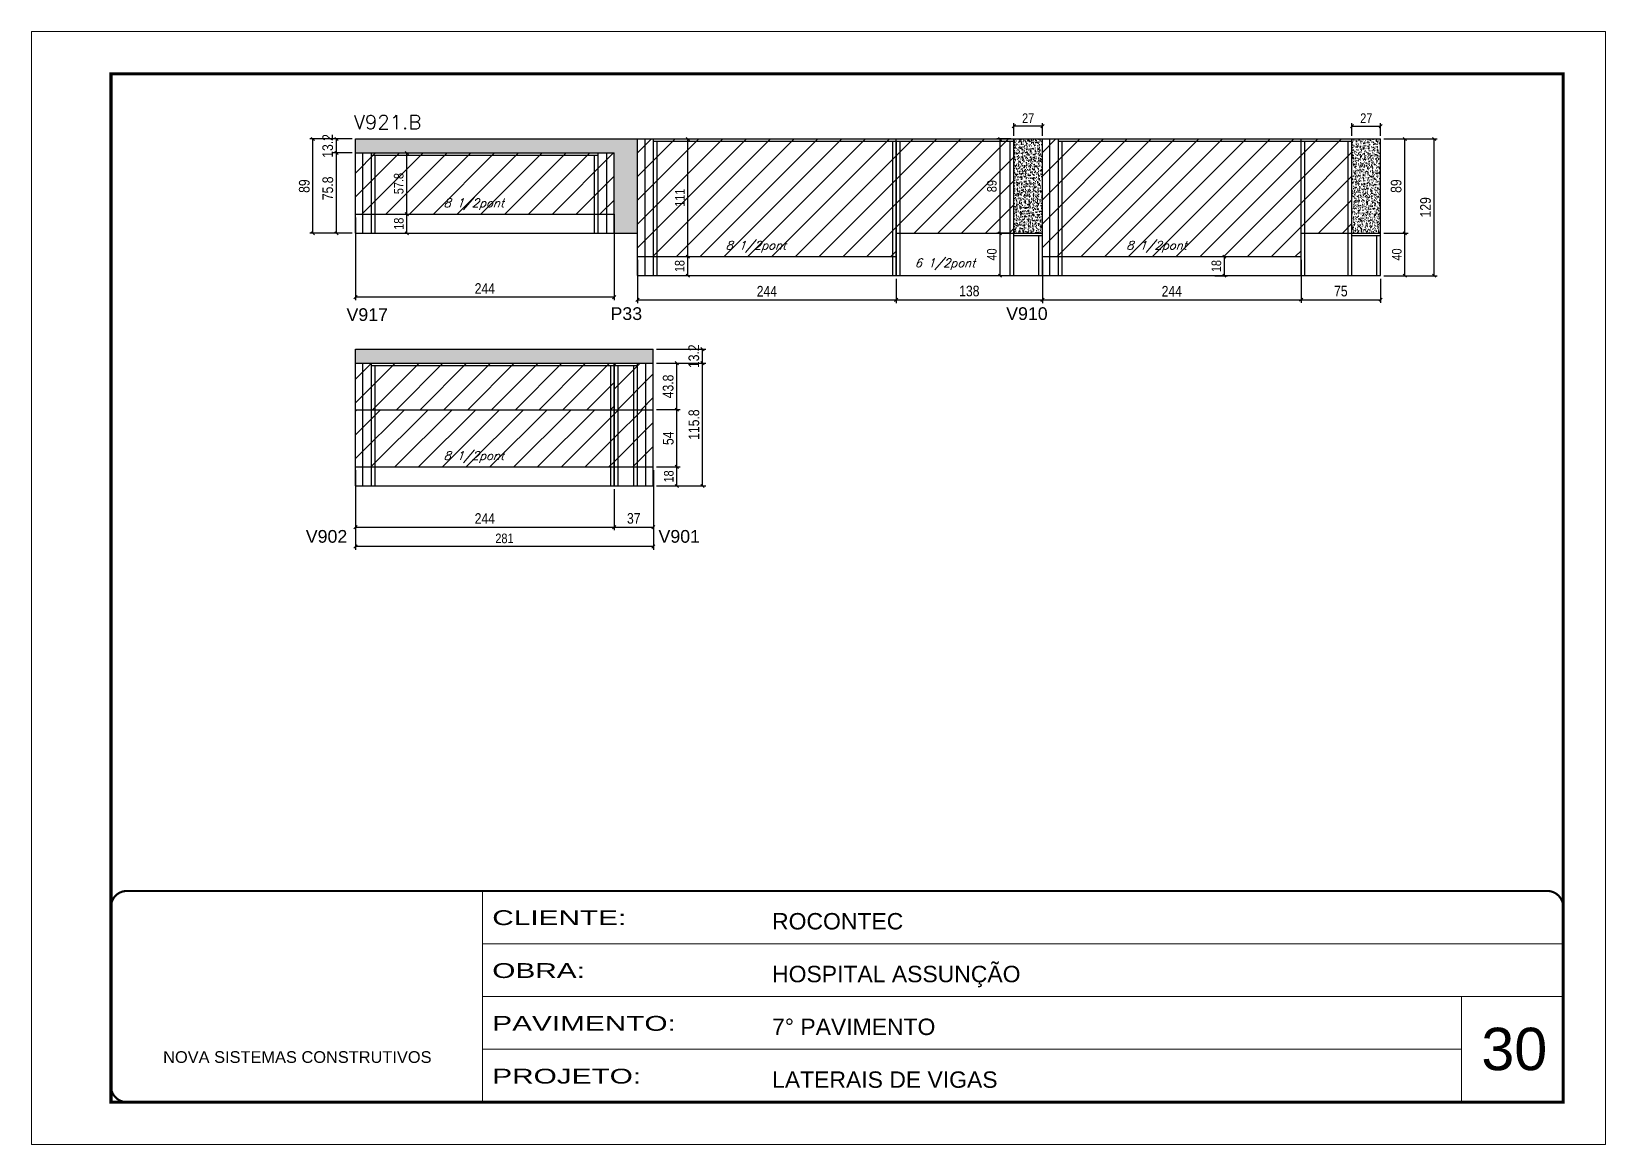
# Model space of a CAD drawing. Extents: x -20960 to -5926, y -2106 to 21915.
# Drawn here: x -10608 to -9123, y 12825 to 13875 of the extents above; entities that cross this region are included whole.
import ezdxf

# ---------------------------------------------------------------- set-up
doc = ezdxf.new("R2010")
doc.units = 0
doc.linetypes.add('CONTINUO', pattern=[0])
doc.linetypes.add('DASHED', pattern=[0.75, 0.5, -0.25])
for name, color, linetype in [('5', 5, 'Continuous'), ('COTA', 241, 'Continuous'), ('Painéis', 200, 'Continuous'), ('Reaproveitamento', 251, 'Continuous'), ('SARR_2.2x7', 40, 'Continuous'), ('SARR_3.5x7', 81, 'Continuous'), ('texto', 7, 'Continuous')]:
    doc.layers.add(name, color=color, linetype=linetype)
for name, color, linetype, lineweight in [('CARIMBO', 255, 'Continuous', 9), ('Folhas', 255, 'Continuous', 9), ('SARRAFO DE PRESSAO', 251, 'DASHED', 9), ('Texto Seção', 7, 'Continuous', 15)]:
    doc.layers.add(name, color=color, linetype=linetype, lineweight=lineweight)
doc.styles.add('ARIAL', font='arial.ttf')
doc.styles.add('COTA TECNICA', font='techl___.ttf', dxfattribs={"height": 10})
doc.styles.add('COTA TECNICA-50', font='techl___.ttf', dxfattribs={"height": 9})
doc.styles.add('REGUA-120', font='ROMANS.shx', dxfattribs={"height": 15})
doc.styles.add('Romans', font='romans.shx')
doc.styles.get("Standard").update_dxf_attribs({"font": 'arial.ttf'})
doc.styles.add('Tecnologia', font='')
doc.styles.get('Tecnologia').set_extended_font_data('Forgotten Futurist')
doc.dimstyles.new('COTA PAINEL-50', dxfattribs={"dimtxt": 9, "dimasz": 3, "dimexe": 3, "dimexo": 3, "dimgap": 3, "dimtad": 1, "dimdec": 1, "dimzin": 12, "dimdsep": 46, "dimtxsty": 'COTA TECNICA-50', "dimblk1": 'OBLIQUE', "dimblk2": 'OBLIQUE', "dimsah": 1, "dimcen": 0.9, "dimclrd": 4, "dimclre": 4, "dimclrt": 240, "dimadec": 1, "dimazin": 3, "dimtfac": 1, "dimtdec": 1, "dimtmove": 0, "dimatfit": 3, "dimfxl": 1, "dimtolj": 1, "dimtzin": 12, "dimarcsym": 0})
doc.dimstyles.new('PAINEL', dxfattribs={"dimtxt": 10, "dimasz": 3, "dimexe": 3, "dimexo": 3, "dimgap": 3, "dimtad": 1, "dimdec": 1, "dimzin": 12, "dimdsep": 46, "dimtxsty": 'COTA TECNICA', "dimblk1": 'OBLIQUE', "dimblk2": 'OBLIQUE', "dimsah": 1, "dimcen": 0.9, "dimclrd": 4, "dimclre": 4, "dimclrt": 240, "dimadec": 1, "dimazin": 3, "dimtfac": 1, "dimtdec": 1, "dimtmove": 0, "dimatfit": 3, "dimfxl": 1, "dimtolj": 1, "dimtzin": 12, "dimarcsym": 0})

msp = doc.modelspace()

# ---------------------------------------------------------------- texts
at = {"layer": '5', "linetype": 'Continuous'}
for s, p in [('V917', (-10311.31, 13602.28)), ('P33', (-10062.24, 13603.2)), ('V910', (-9688.94, 13603.2)), ('V902', (-10349.71, 13393.07)), ('V901', (-10016.96, 13393.07))]:
    msp.add_text(s, height=12, rotation=0.00004, dxfattribs=at).set_placement(p)
at = {"layer": 'CARIMBO', "style": 'ARIAL'}
msp.add_text('30', height=40, dxfattribs=at).set_placement((-9240.64, 12895.51))
at = {"layer": 'texto', "color": 2, "char_height": 8, "attachment_point": 5, "style": 'Romans'}
for s, insert in [('{\\Q19;\\C256;8 1/2pont}', (-10191.21, 13712.32)), ('{\\Q19;\\C256;8 1/2pont}', (-9925.07, 13672.32)), ('{\\Q19;\\C256;8 1/2pont}', (-9547.09, 13672.32)), ('{\\Q19;\\C256;6 1/2pont}', (-9746.66, 13655.73)), ('{\\Q19;\\C256;8 1/2pont}', (-10191.21, 13473.88))]:
    msp.add_mtext(s, dxfattribs=dict(at, insert=insert))
at = {"layer": 'Texto Seção', "style": 'REGUA-120', "width": 1.05}
msp.add_text('V921.B', height=13, dxfattribs=at).set_placement((-10304.45, 13783.36))

# ---------------------------------------------------------------- blocks, each defined once
blk = doc.blocks.new('9999999999')
at = {"color": 30, "linetype": 'CONTINUO'}
for p, q in [((98564.6, 34230.2), (98564.6, 34429.4)), ((98564.6, 34379.6), (99584, 34379.6)), ((98564.6, 34329.8), (99488, 34329.8)), ((99584, 34329.8), (99488, 34329.8)), ((99488, 34329.8), (99488, 34230.2)), ((98564.6, 34280), (99488, 34280))]:
    blk.add_line(p, q, dxfattribs=at)
at = {"color": 30, "linetype": 'CONTINUO', "const_width": 2}
blk.add_lwpolyline([(99584, 34230.2), (99584, 34414.4, 0.414214), (99569, 34429.4), (98229, 34429.4, 0.414214), (98214, 34414.4), (98214, 34245.2, 0.414214), (98229, 34230.2), (99584, 34230.2)], format="xyb", dxfattribs=at)
at = {"layer": 'Folhas'}
blk.add_lwpolyline([(98139, 34190.2), (99624, 34190.2), (99624, 35240.2), (98139, 35240.2)], close=True, dxfattribs=at)
at = {"layer": 'Folhas', "color": 30, "const_width": 3}
blk.add_lwpolyline([(98214, 34230.2), (99584, 34230.2), (99584, 35200.2), (98214, 35200.2)], close=True, dxfattribs=at)
at = {"color": 7, "linetype": 'Continuous', "ltscale": 5, "style": 'ARIAL'}
for s, height, p in [('ROCONTEC', 15.48, (98837.7, 34393.1)), ('HOSPITAL ASSUNÇÃO', 15.483, (98837.7, 34343.3)), ('7° PAVIMENTO', 15.483, (98837.7, 34293.5)), ('NOVA SISTEMAS CONSTRUTIVOS', 11.059, (98263.2, 34267.2)), ('LATERAIS DE VIGAS', 15.483, (98837.7, 34243.7))]:
    blk.add_text(s, height=height, dxfattribs=at).set_placement(p)
at = {"layer": 'Folhas', "color": 7, "style": 'Tecnologia', "width": 1.5}
for s, p in [('CLIENTE:', (98573.7, 34397.2)), ('OBRA:', (98573.7, 34347.3)), ('PAVIMENTO:', (98573.7, 34297.5)), ('PROJETO:', (98573.7, 34247.7))]:
    blk.add_text(s, height=14, dxfattribs=at).set_placement(p)
blk = doc.blocks.new('_Oblique')
at = {"color": 0, "linetype": 'ByBlock', "lineweight": -2}
blk.add_line((-0.5, -0.5), (0.5, 0.5), dxfattribs=at)
blk = doc.blocks.new('*D860')
at = {"layer": 'COTA', "color": 4, "lineweight": -2, "ltscale": 25, "transparency": 16777216}
for p, q in [((-10302.8, 13700), (-10302.8, 13621.8)), ((-10058.8, 13700), (-10058.8, 13621.8)), ((-10058.8, 13624.8), (-10302.8, 13624.8))]:
    blk.add_line(p, q, dxfattribs=at)
at = {"layer": 'Defpoints', "color": 0, "ltscale": 25, "transparency": 16777216}
for p in [(-10302.8, 13703), (-10058.8, 13703), (-10302.8, 13624.8)]:
    blk.add_point(p, dxfattribs=at)
at = {"layer": 'COTA', "color": 4, "lineweight": -2, "ltscale": 25, "transparency": 16777216, "xscale": 3, "yscale": 3, "zscale": 3, "rotation": 180}
blk.add_blockref('_Oblique', (-10302.8, 13624.8), dxfattribs=at)
at = {"layer": 'COTA', "color": 4, "lineweight": -2, "ltscale": 25, "transparency": 16777216, "xscale": 3, "yscale": 3, "zscale": 3}
blk.add_blockref('_Oblique', (-10058.8, 13624.8), dxfattribs=at)
at = {"layer": 'COTA', "color": 240, "ltscale": 25, "transparency": 16777216, "insert": (-10180.8, 13632.9), "char_height": 10, "attachment_point": 5, "style": 'COTA TECNICA'}
blk.add_mtext('\\A1;244', dxfattribs=at)
blk = doc.blocks.new('*D865')
at = {"layer": 'COTA', "color": 4, "lineweight": -2, "ltscale": 25, "transparency": 16777216}
for p, q in [((-10305.8, 13774), (-10346, 13774)), ((-10343, 13685), (-10343, 13774)), ((-10305.8, 13685), (-10346, 13685))]:
    blk.add_line(p, q, dxfattribs=at)
at = {"layer": 'Defpoints', "color": 0, "ltscale": 25, "transparency": 16777216}
for p in [(-10343, 13774), (-10302.8, 13774), (-10302.8, 13685)]:
    blk.add_point(p, dxfattribs=at)
at = {"layer": 'COTA', "color": 4, "lineweight": -2, "ltscale": 25, "transparency": 16777216, "xscale": 3, "yscale": 3, "zscale": 3}
for p, rotation in [((-10343, 13774), 90), ((-10343, 13685), 270)]:
    blk.add_blockref('_Oblique', p, dxfattribs=dict(at, rotation=rotation))
at = {"layer": 'COTA', "color": 240, "ltscale": 25, "transparency": 16777216, "insert": (-10351.1, 13729.5), "char_height": 10, "attachment_point": 5, "rotation": 90, "style": 'COTA TECNICA'}
blk.add_mtext('\\A1;89', dxfattribs=at)
blk = doc.blocks.new('*D846')
at = {"layer": 'COTA', "color": 4, "lineweight": -2, "ltscale": 25, "transparency": 16777216}
for p, q in [((-10305.8, 13760.8), (-10323.8, 13760.8)), ((-10320.8, 13685), (-10320.8, 13760.8)), ((-10305.8, 13685), (-10323.8, 13685))]:
    blk.add_line(p, q, dxfattribs=at)
at = {"layer": 'Defpoints', "color": 0, "ltscale": 25, "transparency": 16777216}
for p in [(-10320.8, 13760.8), (-10302.8, 13760.8), (-10302.8, 13685)]:
    blk.add_point(p, dxfattribs=at)
at = {"layer": 'COTA', "color": 4, "lineweight": -2, "ltscale": 25, "transparency": 16777216, "xscale": 3, "yscale": 3, "zscale": 3}
for p, rotation in [((-10320.8, 13760.8), 90), ((-10320.8, 13685), 270)]:
    blk.add_blockref('_Oblique', p, dxfattribs=dict(at, rotation=rotation))
at = {"layer": 'COTA', "color": 240, "ltscale": 25, "transparency": 16777216, "insert": (-10328.9, 13727.4), "char_height": 10, "attachment_point": 5, "rotation": 90, "style": 'COTA TECNICA'}
blk.add_mtext('\\A1;75.8', dxfattribs=at)
blk = doc.blocks.new('*D847')
at = {"layer": 'COTA', "color": 4, "lineweight": -2, "ltscale": 25, "transparency": 16777216}
for p, q in [((-10305.8, 13774), (-10323.8, 13774)), ((-10320.8, 13760.8), (-10320.8, 13774)), ((-10305.8, 13760.8), (-10323.8, 13760.8))]:
    blk.add_line(p, q, dxfattribs=at)
at = {"layer": 'Defpoints', "color": 0, "ltscale": 25, "transparency": 16777216}
for p in [(-10320.8, 13774), (-10302.8, 13774), (-10302.8, 13760.8)]:
    blk.add_point(p, dxfattribs=at)
at = {"layer": 'COTA', "color": 4, "lineweight": -2, "ltscale": 25, "transparency": 16777216, "xscale": 3, "yscale": 3, "zscale": 3}
for p, rotation in [((-10320.8, 13774), 90), ((-10320.8, 13760.8), 270)]:
    blk.add_blockref('_Oblique', p, dxfattribs=dict(at, rotation=rotation))
at = {"layer": 'COTA', "color": 240, "ltscale": 25, "transparency": 16777216, "insert": (-10329, 13767.4), "char_height": 10, "attachment_point": 5, "rotation": 90, "style": 'COTA TECNICA'}
blk.add_mtext('\\A1;13.2', dxfattribs=at)
blk = doc.blocks.new('*D866')
at = {"layer": 'COTA', "color": 4, "lineweight": -2, "ltscale": 25, "transparency": 16777216}
for p, q in [((-10036.7, 13660), (-10036.7, 13619.2)), ((-9792.7, 13642), (-9792.7, 13619.2)), ((-10036.7, 13622.2), (-9792.7, 13622.2))]:
    blk.add_line(p, q, dxfattribs=at)
at = {"layer": 'Defpoints', "color": 0, "ltscale": 25, "transparency": 16777216}
for p in [(-10036.7, 13663), (-9792.7, 13645), (-9792.7, 13622.2)]:
    blk.add_point(p, dxfattribs=at)
at = {"layer": 'COTA', "color": 4, "lineweight": -2, "ltscale": 25, "transparency": 16777216, "xscale": 3, "yscale": 3, "zscale": 3, "rotation": 180}
blk.add_blockref('_Oblique', (-10036.7, 13622.2), dxfattribs=at)
at = {"layer": 'COTA', "color": 4, "lineweight": -2, "ltscale": 25, "transparency": 16777216, "xscale": 3, "yscale": 3, "zscale": 3}
blk.add_blockref('_Oblique', (-9792.7, 13622.2), dxfattribs=at)
at = {"layer": 'COTA', "color": 240, "ltscale": 25, "transparency": 16777216, "insert": (-9914.7, 13630.3), "char_height": 10, "attachment_point": 5, "style": 'COTA TECNICA'}
blk.add_mtext('\\A1;244', dxfattribs=at)
blk = doc.blocks.new('*D867')
at = {"layer": 'COTA', "color": 4, "lineweight": -2, "ltscale": 25, "transparency": 16777216}
for p, q in [((-9792.7, 13642), (-9792.7, 13619.2)), ((-9654.7, 13642), (-9654.7, 13619.2)), ((-9792.7, 13622.2), (-9654.7, 13622.2))]:
    blk.add_line(p, q, dxfattribs=at)
at = {"layer": 'Defpoints', "color": 0, "ltscale": 25, "transparency": 16777216}
for p in [(-9792.7, 13645), (-9654.7, 13645), (-9654.7, 13622.2)]:
    blk.add_point(p, dxfattribs=at)
at = {"layer": 'COTA', "color": 4, "lineweight": -2, "ltscale": 25, "transparency": 16777216, "xscale": 3, "yscale": 3, "zscale": 3, "rotation": 180}
blk.add_blockref('_Oblique', (-9792.7, 13622.2), dxfattribs=at)
at = {"layer": 'COTA', "color": 4, "lineweight": -2, "ltscale": 25, "transparency": 16777216, "xscale": 3, "yscale": 3, "zscale": 3}
blk.add_blockref('_Oblique', (-9654.7, 13622.2), dxfattribs=at)
at = {"layer": 'COTA', "color": 240, "ltscale": 25, "transparency": 16777216, "insert": (-9723.7, 13630.5), "char_height": 10, "attachment_point": 5, "style": 'COTA TECNICA'}
blk.add_mtext('\\A1;138', dxfattribs=at)
blk = doc.blocks.new('*D868')
at = {"layer": 'COTA', "color": 4, "lineweight": -2, "ltscale": 25, "transparency": 16777216}
for p, q in [((-9654.7, 13660), (-9654.7, 13619.3)), ((-9410.7, 13660), (-9410.7, 13619.3)), ((-9654.7, 13622.3), (-9410.7, 13622.3))]:
    blk.add_line(p, q, dxfattribs=at)
at = {"layer": 'Defpoints', "color": 0, "ltscale": 25, "transparency": 16777216}
for p in [(-9654.7, 13663), (-9410.7, 13663), (-9410.7, 13622.3)]:
    blk.add_point(p, dxfattribs=at)
at = {"layer": 'COTA', "color": 4, "lineweight": -2, "ltscale": 25, "transparency": 16777216, "xscale": 3, "yscale": 3, "zscale": 3, "rotation": 180}
blk.add_blockref('_Oblique', (-9654.7, 13622.3), dxfattribs=at)
at = {"layer": 'COTA', "color": 4, "lineweight": -2, "ltscale": 25, "transparency": 16777216, "xscale": 3, "yscale": 3, "zscale": 3}
blk.add_blockref('_Oblique', (-9410.7, 13622.3), dxfattribs=at)
at = {"layer": 'COTA', "color": 240, "ltscale": 25, "transparency": 16777216, "insert": (-9532.7, 13630.3), "char_height": 10, "attachment_point": 5, "style": 'COTA TECNICA'}
blk.add_mtext('\\A1;244', dxfattribs=at)
blk = doc.blocks.new('*D869')
at = {"layer": 'COTA', "color": 4, "lineweight": -2, "ltscale": 25, "transparency": 16777216}
for p, q in [((-9410.7, 13642), (-9410.7, 13619.3)), ((-9335.7, 13642), (-9335.7, 13619.3)), ((-9410.7, 13622.3), (-9335.7, 13622.3))]:
    blk.add_line(p, q, dxfattribs=at)
at = {"layer": 'Defpoints', "color": 0, "ltscale": 25, "transparency": 16777216}
for p in [(-9410.7, 13645), (-9335.7, 13645), (-9335.7, 13622.3)]:
    blk.add_point(p, dxfattribs=at)
at = {"layer": 'COTA', "color": 4, "lineweight": -2, "ltscale": 25, "transparency": 16777216, "xscale": 3, "yscale": 3, "zscale": 3, "rotation": 180}
blk.add_blockref('_Oblique', (-9410.7, 13622.3), dxfattribs=at)
at = {"layer": 'COTA', "color": 4, "lineweight": -2, "ltscale": 25, "transparency": 16777216, "xscale": 3, "yscale": 3, "zscale": 3}
blk.add_blockref('_Oblique', (-9335.7, 13622.3), dxfattribs=at)
at = {"layer": 'COTA', "color": 240, "ltscale": 25, "transparency": 16777216, "insert": (-9373.2, 13630.4), "char_height": 10, "attachment_point": 5, "style": 'COTA TECNICA'}
blk.add_mtext('\\A1;75', dxfattribs=at)
blk = doc.blocks.new('*D848')
at = {"layer": 'COTA', "color": 4, "lineweight": -2, "ltscale": 25, "transparency": 16777216}
for p, q in [((-9332.7, 13774), (-9282.2, 13774)), ((-9285.2, 13645), (-9285.2, 13774)), ((-9332.7, 13645), (-9282.2, 13645))]:
    blk.add_line(p, q, dxfattribs=at)
at = {"layer": 'Defpoints', "color": 0, "ltscale": 25, "transparency": 16777216}
for p in [(-9335.7, 13774), (-9285.2, 13774), (-9335.7, 13645)]:
    blk.add_point(p, dxfattribs=at)
at = {"layer": 'COTA', "color": 4, "lineweight": -2, "ltscale": 25, "transparency": 16777216, "xscale": 3, "yscale": 3, "zscale": 3}
for p, rotation in [((-9285.2, 13774), 90), ((-9285.2, 13645), 270)]:
    blk.add_blockref('_Oblique', p, dxfattribs=dict(at, rotation=rotation))
at = {"layer": 'COTA', "color": 240, "ltscale": 25, "transparency": 16777216, "insert": (-9293.3, 13709.5), "char_height": 10, "attachment_point": 5, "rotation": 90, "style": 'COTA TECNICA'}
blk.add_mtext('\\A1;129', dxfattribs=at)
blk = doc.blocks.new('*D849')
at = {"layer": 'COTA', "color": 4, "lineweight": -2, "ltscale": 25, "transparency": 16777216}
for p, q in [((-9332.7, 13774), (-9309.8, 13774)), ((-9312.8, 13685), (-9312.8, 13774)), ((-9332.7, 13685), (-9309.8, 13685))]:
    blk.add_line(p, q, dxfattribs=at)
at = {"layer": 'Defpoints', "color": 0, "ltscale": 25, "transparency": 16777216}
for p in [(-9335.7, 13774), (-9312.8, 13774), (-9335.7, 13685)]:
    blk.add_point(p, dxfattribs=at)
at = {"layer": 'COTA', "color": 4, "lineweight": -2, "ltscale": 25, "transparency": 16777216, "xscale": 3, "yscale": 3, "zscale": 3}
for p, rotation in [((-9312.8, 13774), 90), ((-9312.8, 13685), 270)]:
    blk.add_blockref('_Oblique', p, dxfattribs=dict(at, rotation=rotation))
at = {"layer": 'COTA', "color": 240, "ltscale": 25, "transparency": 16777216, "insert": (-9321, 13729.5), "char_height": 10, "attachment_point": 5, "rotation": 90, "style": 'COTA TECNICA'}
blk.add_mtext('\\A1;89', dxfattribs=at)
blk = doc.blocks.new('*D870')
at = {"layer": 'COTA', "color": 4, "lineweight": -2, "ltscale": 25, "transparency": 16777216}
for p, q in [((-10302.8, 13443.6), (-10302.8, 13404.8)), ((-10058.8, 13443.6), (-10058.8, 13404.8)), ((-10302.8, 13407.8), (-10058.8, 13407.8))]:
    blk.add_line(p, q, dxfattribs=at)
at = {"layer": 'Defpoints', "color": 0, "ltscale": 25, "transparency": 16777216}
for p in [(-10302.8, 13446.6), (-10058.8, 13446.6), (-10058.8, 13407.8)]:
    blk.add_point(p, dxfattribs=at)
at = {"layer": 'COTA', "color": 4, "lineweight": -2, "ltscale": 25, "transparency": 16777216, "xscale": 3, "yscale": 3, "zscale": 3, "rotation": 180}
blk.add_blockref('_Oblique', (-10302.8, 13407.8), dxfattribs=at)
at = {"layer": 'COTA', "color": 4, "lineweight": -2, "ltscale": 25, "transparency": 16777216, "xscale": 3, "yscale": 3, "zscale": 3}
blk.add_blockref('_Oblique', (-10058.8, 13407.8), dxfattribs=at)
at = {"layer": 'COTA', "color": 240, "ltscale": 25, "transparency": 16777216, "insert": (-10180.8, 13415.9), "char_height": 10, "attachment_point": 5, "style": 'COTA TECNICA'}
blk.add_mtext('\\A1;244', dxfattribs=at)
blk = doc.blocks.new('*D871')
at = {"layer": 'COTA', "color": 4, "lineweight": -2, "ltscale": 25, "transparency": 16777216}
for p, q in [((-10058.8, 13443.6), (-10058.8, 13404.8)), ((-10021.8, 13443.6), (-10021.8, 13404.8)), ((-10058.8, 13407.8), (-10021.8, 13407.8))]:
    blk.add_line(p, q, dxfattribs=at)
at = {"layer": 'Defpoints', "color": 0, "ltscale": 25, "transparency": 16777216}
for p in [(-10058.8, 13446.6), (-10021.8, 13446.6), (-10021.8, 13407.8)]:
    blk.add_point(p, dxfattribs=at)
at = {"layer": 'COTA', "color": 4, "lineweight": -2, "ltscale": 25, "transparency": 16777216, "xscale": 3, "yscale": 3, "zscale": 3, "rotation": 180}
blk.add_blockref('_Oblique', (-10058.8, 13407.8), dxfattribs=at)
at = {"layer": 'COTA', "color": 4, "lineweight": -2, "ltscale": 25, "transparency": 16777216, "xscale": 3, "yscale": 3, "zscale": 3}
blk.add_blockref('_Oblique', (-10021.8, 13407.8), dxfattribs=at)
at = {"layer": 'COTA', "color": 240, "ltscale": 25, "transparency": 16777216, "insert": (-10040.3, 13416), "char_height": 10, "attachment_point": 5, "style": 'COTA TECNICA'}
blk.add_mtext('\\A1;37', dxfattribs=at)
blk = doc.blocks.new('*D872')
at = {"layer": 'COTA', "color": 4, "lineweight": -2, "ltscale": 25, "transparency": 16777216}
for p, q in [((-10018.8, 13562.4), (-9972.4, 13562.4)), ((-9975.4, 13446.6), (-9975.4, 13562.4)), ((-10018.8, 13446.6), (-9972.4, 13446.6))]:
    blk.add_line(p, q, dxfattribs=at)
at = {"layer": 'Defpoints', "color": 0, "ltscale": 25, "transparency": 16777216}
for p in [(-10021.8, 13562.4), (-9975.4, 13562.4), (-10021.8, 13446.6)]:
    blk.add_point(p, dxfattribs=at)
at = {"layer": 'COTA', "color": 4, "lineweight": -2, "ltscale": 25, "transparency": 16777216, "xscale": 3, "yscale": 3, "zscale": 3}
for p, rotation in [((-9975.4, 13562.4), 90), ((-9975.4, 13446.6), 270)]:
    blk.add_blockref('_Oblique', p, dxfattribs=dict(at, rotation=rotation))
at = {"layer": 'COTA', "color": 240, "ltscale": 25, "transparency": 16777216, "insert": (-9983.5, 13504.5), "char_height": 10, "attachment_point": 5, "rotation": 90, "style": 'COTA TECNICA'}
blk.add_mtext('\\A1;115.8', dxfattribs=at)
blk = doc.blocks.new('*D873')
at = {"layer": 'COTA', "color": 4, "lineweight": -2, "ltscale": 25, "transparency": 16777216}
for p, q in [((-10018.8, 13575.6), (-9972.4, 13575.6)), ((-9975.4, 13562.4), (-9975.4, 13575.6)), ((-10018.8, 13562.4), (-9972.4, 13562.4))]:
    blk.add_line(p, q, dxfattribs=at)
at = {"layer": 'Defpoints', "color": 0, "ltscale": 25, "transparency": 16777216}
for p in [(-10021.8, 13575.6), (-9975.4, 13575.6), (-10021.8, 13562.4)]:
    blk.add_point(p, dxfattribs=at)
at = {"layer": 'COTA', "color": 4, "lineweight": -2, "ltscale": 25, "transparency": 16777216, "xscale": 3, "yscale": 3, "zscale": 3}
for p, rotation in [((-9975.4, 13575.6), 90), ((-9975.4, 13562.4), 270)]:
    blk.add_blockref('_Oblique', p, dxfattribs=dict(at, rotation=rotation))
at = {"layer": 'COTA', "color": 240, "ltscale": 25, "transparency": 16777216, "insert": (-9983.6, 13569), "char_height": 10, "attachment_point": 5, "rotation": 90, "style": 'COTA TECNICA'}
blk.add_mtext('\\A1;13.2', dxfattribs=at)
blk = doc.blocks.new('*D874')
at = {"layer": 'COTA', "color": 4, "lineweight": -2, "ltscale": 25, "transparency": 16777216}
for p, q in [((-10018.8, 13518.6), (-9996.6, 13518.6)), ((-9999.6, 13464.6), (-9999.6, 13518.6)), ((-10018.8, 13464.6), (-9996.6, 13464.6))]:
    blk.add_line(p, q, dxfattribs=at)
at = {"layer": 'Defpoints', "color": 0, "ltscale": 25, "transparency": 16777216}
for p in [(-10021.8, 13518.6), (-9999.6, 13518.6), (-10021.8, 13464.6)]:
    blk.add_point(p, dxfattribs=at)
at = {"layer": 'COTA', "color": 4, "lineweight": -2, "ltscale": 25, "transparency": 16777216, "xscale": 3, "yscale": 3, "zscale": 3}
for p, rotation in [((-9999.6, 13518.6), 90), ((-9999.6, 13464.6), 270)]:
    blk.add_blockref('_Oblique', p, dxfattribs=dict(at, rotation=rotation))
at = {"layer": 'COTA', "color": 240, "ltscale": 25, "transparency": 16777216, "insert": (-10007.7, 13491.6), "char_height": 10, "attachment_point": 5, "rotation": 90, "style": 'COTA TECNICA'}
blk.add_mtext('\\A1;54', dxfattribs=at)
blk = doc.blocks.new('*D875')
at = {"layer": 'COTA', "color": 4, "lineweight": -2, "ltscale": 25, "transparency": 16777216}
for p, q in [((-10018.8, 13562.4), (-9996.6, 13562.4)), ((-9999.6, 13518.6), (-9999.6, 13562.4)), ((-10018.8, 13518.6), (-9996.6, 13518.6))]:
    blk.add_line(p, q, dxfattribs=at)
at = {"layer": 'Defpoints', "color": 0, "ltscale": 25, "transparency": 16777216}
for p in [(-10021.8, 13562.4), (-9999.6, 13562.4), (-10021.8, 13518.6)]:
    blk.add_point(p, dxfattribs=at)
at = {"layer": 'COTA', "color": 4, "lineweight": -2, "ltscale": 25, "transparency": 16777216, "xscale": 3, "yscale": 3, "zscale": 3}
for p, rotation in [((-9999.6, 13562.4), 90), ((-9999.6, 13518.6), 270)]:
    blk.add_blockref('_Oblique', p, dxfattribs=dict(at, rotation=rotation))
at = {"layer": 'COTA', "color": 240, "ltscale": 25, "transparency": 16777216, "insert": (-10007.8, 13540.5), "char_height": 10, "attachment_point": 5, "rotation": 90, "style": 'COTA TECNICA'}
blk.add_mtext('\\A1;43.8', dxfattribs=at)
blk = doc.blocks.new('*D863')
at = {"layer": 'COTA', "color": 4, "lineweight": -2, "transparency": 16777216}
for p, q in [((-10302.8, 13461.6), (-10302.8, 13386.5)), ((-10021.8, 13461.6), (-10021.8, 13386.5)), ((-10021.8, 13389.5), (-10302.8, 13389.5))]:
    blk.add_line(p, q, dxfattribs=at)
at = {"layer": 'Defpoints', "color": 0, "transparency": 16777216}
for p in [(-10302.8, 13464.6), (-10021.8, 13464.6), (-10302.8, 13389.5)]:
    blk.add_point(p, dxfattribs=at)
at = {"layer": 'COTA', "color": 4, "lineweight": -2, "transparency": 16777216, "xscale": 3, "yscale": 3, "zscale": 3, "rotation": 180}
blk.add_blockref('_Oblique', (-10302.8, 13389.5), dxfattribs=at)
at = {"layer": 'COTA', "color": 4, "lineweight": -2, "transparency": 16777216, "xscale": 3, "yscale": 3, "zscale": 3}
blk.add_blockref('_Oblique', (-10021.8, 13389.5), dxfattribs=at)
at = {"layer": 'COTA', "color": 240, "transparency": 16777216, "insert": (-10162.3, 13397.1), "char_height": 9, "attachment_point": 5, "style": 'COTA TECNICA-50'}
blk.add_mtext('\\A1;281', dxfattribs=at)
blk = doc.blocks.new('*D864')
at = {"layer": 'COTA', "color": 4, "lineweight": -2, "transparency": 16777216}
for p, q in [((-10281.3, 13703), (-10251.3, 13703)), ((-10254.3, 13685), (-10254.3, 13703)), ((-10281.3, 13685), (-10251.3, 13685))]:
    blk.add_line(p, q, dxfattribs=at)
at = {"layer": 'Defpoints', "color": 0, "transparency": 16777216}
for p in [(-10284.3, 13703), (-10254.3, 13703), (-10284.3, 13685)]:
    blk.add_point(p, dxfattribs=at)
at = {"layer": 'COTA', "color": 4, "lineweight": -2, "transparency": 16777216, "xscale": 3, "yscale": 3, "zscale": 3}
for p, rotation in [((-10254.3, 13703), 90), ((-10254.3, 13685), 270)]:
    blk.add_blockref('_Oblique', p, dxfattribs=dict(at, rotation=rotation))
at = {"layer": 'COTA', "color": 240, "transparency": 16777216, "insert": (-10261.9, 13694), "char_height": 9, "attachment_point": 5, "rotation": 90, "style": 'COTA TECNICA-50'}
blk.add_mtext('\\A1;18', dxfattribs=at)
blk = doc.blocks.new('*D882')
at = {"layer": 'COTA', "color": 4, "lineweight": -2, "transparency": 16777216}
for p, q in [((-10018.8, 13464.6), (-9996.6, 13464.6)), ((-9999.6, 13446.6), (-9999.6, 13464.6)), ((-10018.8, 13446.6), (-9996.6, 13446.6))]:
    blk.add_line(p, q, dxfattribs=at)
at = {"layer": 'Defpoints', "color": 0, "transparency": 16777216}
for p in [(-10021.8, 13464.6), (-9999.6, 13464.6), (-10021.8, 13446.6)]:
    blk.add_point(p, dxfattribs=at)
at = {"layer": 'COTA', "color": 4, "lineweight": -2, "transparency": 16777216, "xscale": 3, "yscale": 3, "zscale": 3}
for p, rotation in [((-9999.6, 13464.6), 90), ((-9999.6, 13446.6), 270)]:
    blk.add_blockref('_Oblique', p, dxfattribs=dict(at, rotation=rotation))
at = {"layer": 'COTA', "color": 240, "transparency": 16777216, "insert": (-10007.2, 13455.6), "char_height": 9, "attachment_point": 5, "rotation": 90, "style": 'COTA TECNICA-50'}
blk.add_mtext('\\A1;18', dxfattribs=at)
blk = doc.blocks.new('*D883')
at = {"layer": 'COTA', "color": 4, "lineweight": -2, "transparency": 16777216}
for p, q in [((-10266.3, 13760.8), (-10251.3, 13760.8)), ((-10254.3, 13703), (-10254.3, 13760.8)), ((-10263.3, 13703), (-10251.3, 13703))]:
    blk.add_line(p, q, dxfattribs=at)
at = {"layer": 'Defpoints', "color": 0, "transparency": 16777216}
for p in [(-10269.3, 13760.8), (-10254.3, 13760.8), (-10266.3, 13703)]:
    blk.add_point(p, dxfattribs=at)
at = {"layer": 'COTA', "color": 4, "lineweight": -2, "transparency": 16777216, "xscale": 3, "yscale": 3, "zscale": 3}
for p, rotation in [((-10254.3, 13760.8), 90), ((-10254.3, 13703), 270)]:
    blk.add_blockref('_Oblique', p, dxfattribs=dict(at, rotation=rotation))
at = {"layer": 'COTA', "color": 240, "transparency": 16777216, "insert": (-10262, 13731.9), "char_height": 9, "attachment_point": 5, "rotation": 90, "style": 'COTA TECNICA-50'}
blk.add_mtext('\\A1;57.8', dxfattribs=at)
blk = doc.blocks.new('*D884')
at = {"layer": 'COTA', "color": 4, "lineweight": -2, "transparency": 16777216}
blk.add_line((-9989.3, 13645), (-9989.3, 13663), dxfattribs=at)
at = {"layer": 'Defpoints', "color": 0, "transparency": 16777216}
for p in [(-9989.3, 13663), (-9989.3, 13663), (-9989.3, 13645)]:
    blk.add_point(p, dxfattribs=at)
at = {"layer": 'COTA', "color": 4, "lineweight": -2, "transparency": 16777216, "xscale": 3, "yscale": 3, "zscale": 3}
for p, rotation in [((-9989.3, 13663), 90), ((-9989.3, 13645), 270)]:
    blk.add_blockref('_Oblique', p, dxfattribs=dict(at, rotation=rotation))
at = {"layer": 'COTA', "color": 240, "transparency": 16777216, "insert": (-9996.9, 13654), "char_height": 9, "attachment_point": 5, "rotation": 90, "style": 'COTA TECNICA-50'}
blk.add_mtext('\\A1;18', dxfattribs=at)
blk = doc.blocks.new('*D885')
at = {"layer": 'COTA', "color": 4, "lineweight": -2, "transparency": 16777216}
blk.add_line((-9989.3, 13663), (-9989.3, 13774), dxfattribs=at)
at = {"layer": 'Defpoints', "color": 0, "transparency": 16777216}
for p in [(-9989.3, 13774), (-9989.3, 13774), (-9989.3, 13663)]:
    blk.add_point(p, dxfattribs=at)
at = {"layer": 'COTA', "color": 4, "lineweight": -2, "transparency": 16777216, "xscale": 3, "yscale": 3, "zscale": 3}
for p, rotation in [((-9989.3, 13774), 90), ((-9989.3, 13663), 270)]:
    blk.add_blockref('_Oblique', p, dxfattribs=dict(at, rotation=rotation))
at = {"layer": 'COTA', "color": 240, "transparency": 16777216, "insert": (-9996.8, 13718.5), "char_height": 9, "attachment_point": 5, "rotation": 90, "style": 'COTA TECNICA-50'}
blk.add_mtext('\\A1;111', dxfattribs=at)
blk = doc.blocks.new('*D886')
at = {"layer": 'COTA', "color": 4, "lineweight": -2, "transparency": 16777216}
for p, q in [((-9681.7, 13777), (-9681.7, 13789)), ((-9654.7, 13786), (-9681.7, 13786)), ((-9654.7, 13777), (-9654.7, 13789))]:
    blk.add_line(p, q, dxfattribs=at)
at = {"layer": 'Defpoints', "color": 0, "transparency": 16777216}
for p in [(-9681.7, 13786), (-9681.7, 13774), (-9654.7, 13774)]:
    blk.add_point(p, dxfattribs=at)
at = {"layer": 'COTA', "color": 4, "lineweight": -2, "transparency": 16777216, "xscale": 3, "yscale": 3, "zscale": 3, "rotation": 180}
blk.add_blockref('_Oblique', (-9681.7, 13786), dxfattribs=at)
at = {"layer": 'COTA', "color": 4, "lineweight": -2, "transparency": 16777216, "xscale": 3, "yscale": 3, "zscale": 3}
blk.add_blockref('_Oblique', (-9654.7, 13786), dxfattribs=at)
at = {"layer": 'COTA', "color": 240, "transparency": 16777216, "insert": (-9668.2, 13793.6), "char_height": 9, "attachment_point": 5, "style": 'COTA TECNICA-50'}
blk.add_mtext('\\A1;27', dxfattribs=at)
blk = doc.blocks.new('*D887')
at = {"layer": 'COTA', "color": 4, "lineweight": -2, "transparency": 16777216}
for p, q in [((-9684.7, 13774), (-9697.8, 13774)), ((-9694.8, 13774), (-9694.8, 13685)), ((-9684.7, 13685), (-9697.8, 13685))]:
    blk.add_line(p, q, dxfattribs=at)
at = {"layer": 'Defpoints', "color": 0, "transparency": 16777216}
for p in [(-9681.7, 13774), (-9694.8, 13685), (-9681.7, 13685)]:
    blk.add_point(p, dxfattribs=at)
at = {"layer": 'COTA', "color": 4, "lineweight": -2, "transparency": 16777216, "xscale": 3, "yscale": 3, "zscale": 3}
for p, rotation in [((-9694.8, 13774), 90), ((-9694.8, 13685), 270)]:
    blk.add_blockref('_Oblique', p, dxfattribs=dict(at, rotation=rotation))
at = {"layer": 'COTA', "color": 240, "transparency": 16777216, "insert": (-9702.4, 13729.5), "char_height": 9, "attachment_point": 5, "rotation": 90, "style": 'COTA TECNICA-50'}
blk.add_mtext('\\A1;89', dxfattribs=at)
blk = doc.blocks.new('*D888')
at = {"layer": 'COTA', "color": 4, "lineweight": -2, "transparency": 16777216}
blk.add_line((-9694.8, 13685), (-9694.8, 13645), dxfattribs=at)
at = {"layer": 'Defpoints', "color": 0, "transparency": 16777216}
for p in [(-9694.8, 13685), (-9694.8, 13645), (-9694.8, 13645)]:
    blk.add_point(p, dxfattribs=at)
at = {"layer": 'COTA', "color": 4, "lineweight": -2, "transparency": 16777216, "xscale": 3, "yscale": 3, "zscale": 3}
for p, rotation in [((-9694.8, 13685), 90), ((-9694.8, 13645), 270)]:
    blk.add_blockref('_Oblique', p, dxfattribs=dict(at, rotation=rotation))
at = {"layer": 'COTA', "color": 240, "transparency": 16777216, "insert": (-9702.4, 13665), "char_height": 9, "attachment_point": 5, "rotation": 90, "style": 'COTA TECNICA-50'}
blk.add_mtext('\\A1;40', dxfattribs=at)
blk = doc.blocks.new('*D889')
at = {"layer": 'COTA', "color": 4, "lineweight": -2, "transparency": 16777216}
for p, q in [((-9362.7, 13777), (-9362.7, 13789)), ((-9362.7, 13786), (-9335.7, 13786)), ((-9335.7, 13777), (-9335.7, 13789))]:
    blk.add_line(p, q, dxfattribs=at)
at = {"layer": 'Defpoints', "color": 0, "transparency": 16777216}
for p in [(-9335.7, 13786), (-9362.7, 13774), (-9335.7, 13774)]:
    blk.add_point(p, dxfattribs=at)
at = {"layer": 'COTA', "color": 4, "lineweight": -2, "transparency": 16777216, "xscale": 3, "yscale": 3, "zscale": 3, "rotation": 180}
blk.add_blockref('_Oblique', (-9362.7, 13786), dxfattribs=at)
at = {"layer": 'COTA', "color": 4, "lineweight": -2, "transparency": 16777216, "xscale": 3, "yscale": 3, "zscale": 3}
blk.add_blockref('_Oblique', (-9335.7, 13786), dxfattribs=at)
at = {"layer": 'COTA', "color": 240, "transparency": 16777216, "insert": (-9349.2, 13793.6), "char_height": 9, "attachment_point": 5, "style": 'COTA TECNICA-50'}
blk.add_mtext('\\A1;27', dxfattribs=at)
blk = doc.blocks.new('*D890')
at = {"layer": 'COTA', "color": 4, "lineweight": -2, "transparency": 16777216}
for p, q in [((-9332.7, 13685), (-9309.8, 13685)), ((-9312.8, 13645), (-9312.8, 13685)), ((-9332.7, 13645), (-9309.8, 13645))]:
    blk.add_line(p, q, dxfattribs=at)
at = {"layer": 'Defpoints', "color": 0, "transparency": 16777216}
for p in [(-9335.7, 13685), (-9312.8, 13685), (-9335.7, 13645)]:
    blk.add_point(p, dxfattribs=at)
at = {"layer": 'COTA', "color": 4, "lineweight": -2, "transparency": 16777216, "xscale": 3, "yscale": 3, "zscale": 3}
for p, rotation in [((-9312.8, 13685), 90), ((-9312.8, 13645), 270)]:
    blk.add_blockref('_Oblique', p, dxfattribs=dict(at, rotation=rotation))
at = {"layer": 'COTA', "color": 240, "transparency": 16777216, "insert": (-9320.4, 13665), "char_height": 9, "attachment_point": 5, "rotation": 90, "style": 'COTA TECNICA-50'}
blk.add_mtext('\\A1;40', dxfattribs=at)
blk = doc.blocks.new('*D1826')
at = {"layer": 'Defpoints', "color": 0, "transparency": 16777216}
for p in [(-9495.2, 13663), (-9483.1, 13663), (-9495.2, 13645)]:
    blk.add_point(p, dxfattribs=at)
at = {"layer": 'Painéis', "color": 4, "lineweight": -2, "transparency": 16777216}
for p, q in [((-9492.2, 13663), (-9480.1, 13663)), ((-9483.1, 13645), (-9483.1, 13663)), ((-9492.2, 13645), (-9480.1, 13645))]:
    blk.add_line(p, q, dxfattribs=at)
at = {"layer": 'Painéis', "color": 4, "lineweight": -2, "transparency": 16777216, "xscale": 3, "yscale": 3, "zscale": 3}
for p, rotation in [((-9483.1, 13663), 90), ((-9483.1, 13645), 270)]:
    blk.add_blockref('_Oblique', p, dxfattribs=dict(at, rotation=rotation))
at = {"layer": 'Painéis', "color": 240, "transparency": 16777216, "insert": (-9490.6, 13654), "char_height": 9, "attachment_point": 5, "rotation": 90, "style": 'COTA TECNICA-50'}
blk.add_mtext('\\A1;18', dxfattribs=at)

# ---------------------------------------------------------------- dimensions: what is measured, and where the dimension line sits
at = {"layer": 'COTA'}
for base, p1, p2, picture, middle in [((-9681.7, 13786.03), (-9654.7, 13774.03), (-9681.7, 13774.03), '*D886', (-9668.2, 13793.6)), ((-9335.73, 13786.03), (-9362.73, 13774.03), (-9335.73, 13774.03), '*D889', (-9349.23, 13793.6)), ((-10302.82, 13389.47), (-10021.84, 13464.59), (-10302.82, 13464.59), '*D863', (-10162.33, 13397.05))]:
    dim = msp.add_linear_dim(base=base, p1=p1, p2=p2, dimstyle='COTA PAINEL-50', dxfattribs=at)
    dim.commit()
    dim.dimension.update_dxf_attribs({"geometry": picture, "text_midpoint": middle})
at = {"layer": 'COTA', "ltscale": 25}
for base, p1, p2, picture, middle in [((-10342.97, 13774.03), (-10302.82, 13685.03), (-10302.82, 13774.03), '*D865', (-10351.07, 13729.53)), ((-9285.22, 13774.03), (-9335.73, 13645.03), (-9335.73, 13774.03), '*D848', (-9293.3, 13709.53)), ((-9312.85, 13774.03), (-9335.73, 13685.03), (-9335.73, 13774.03), '*D849', (-9320.95, 13729.53)), ((-9975.39, 13562.39), (-10021.84, 13446.59), (-10021.84, 13562.39), '*D872', (-9983.53, 13504.49)), ((-9999.58, 13518.59), (-10021.84, 13464.59), (-10021.84, 13518.59), '*D874', (-10007.69, 13491.59))]:
    dim = msp.add_linear_dim(base=base, p1=p1, p2=p2, angle=90, dimstyle='PAINEL', dxfattribs=at)
    dim.commit()
    dim.dimension.update_dxf_attribs({"geometry": picture, "text_midpoint": middle})
for base, p1, p2, picture, middle in [((-10320.77, 13774.03), (-10302.82, 13760.83), (-10302.82, 13774.03), '*D847', (-10320.77, 13767.43)), ((-10320.77, 13760.83), (-10302.82, 13685.03), (-10302.82, 13760.83), '*D846', (-10320.77, 13727.43))]:
    dim = msp.add_linear_dim(base=base, p1=p1, p2=p2, angle=90, dimstyle='PAINEL', dxfattribs=at)
    dim.commit()
    dim.dimension.update_dxf_attribs({"geometry": picture, "text_midpoint": middle, "dimtype": 160})
at = {"layer": 'COTA'}
dim = msp.add_linear_dim(base=(-9989.29, 13774.03), p1=(-9989.29, 13663.03), p2=(-9989.29, 13774.03), angle=90, dimstyle='COTA PAINEL-50', override={"dimtmove": 1}, dxfattribs=at)
dim.commit()
dim.dimension.update_dxf_attribs({"geometry": '*D885', "text_midpoint": (-9996.85, 13718.53)})
for base, p1, p2, picture, middle in [((-9694.78, 13685.03), (-9681.7, 13774.03), (-9681.7, 13685.03), '*D887', (-9702.37, 13729.53)), ((-10254.34, 13760.83), (-10266.33, 13703.03), (-10269.34, 13760.83), '*D883', (-10261.96, 13731.93)), ((-10254.34, 13703.03), (-10284.32, 13685.03), (-10284.32, 13703.03), '*D864', (-10261.93, 13694.03)), ((-9694.78, 13645.03), (-9694.78, 13685.03), (-9694.78, 13645.03), '*D888', (-9702.37, 13665.03)), ((-9312.85, 13685.03), (-9335.73, 13645.03), (-9335.73, 13685.03), '*D890', (-9320.44, 13665.03)), ((-9989.29, 13663.03), (-9989.29, 13645.03), (-9989.29, 13663.03), '*D884', (-9996.88, 13654.03)), ((-9999.58, 13464.59), (-10021.84, 13446.59), (-10021.84, 13464.59), '*D882', (-10007.16, 13455.59))]:
    dim = msp.add_linear_dim(base=base, p1=p1, p2=p2, angle=90, dimstyle='COTA PAINEL-50', dxfattribs=at)
    dim.commit()
    dim.dimension.update_dxf_attribs({"geometry": picture, "text_midpoint": middle})
at = {"layer": 'COTA', "ltscale": 25}
for base, p1, p2, picture, middle in [((-10302.82, 13624.78), (-10058.84, 13703.03), (-10302.82, 13703.03), '*D860', (-10180.83, 13632.85)), ((-9792.68, 13622.21), (-10036.68, 13663.03), (-9792.68, 13645.03), '*D866', (-9914.68, 13630.29)), ((-10058.82, 13407.8), (-10302.82, 13446.59), (-10058.82, 13446.59), '*D870', (-10180.82, 13415.87))]:
    dim = msp.add_linear_dim(base=base, p1=p1, p2=p2, dimstyle='PAINEL', dxfattribs=at)
    dim.commit()
    dim.dimension.update_dxf_attribs({"geometry": picture, "text_midpoint": middle})
for base, p1, p2, picture, middle in [((-9410.7, 13622.27), (-9654.7, 13663.03), (-9410.7, 13663.03), '*D868', (-9532.7, 13630.35)), ((-9654.7, 13622.21), (-9792.68, 13645.03), (-9654.7, 13645.03), '*D867', (-9723.69, 13630.45)), ((-9335.73, 13622.27), (-9410.7, 13645.03), (-9335.73, 13645.03), '*D869', (-9373.21, 13630.38)), ((-10021.84, 13407.8), (-10058.82, 13446.59), (-10021.84, 13446.59), '*D871', (-10040.33, 13416.01))]:
    dim = msp.add_linear_dim(base=base, p1=p1, p2=p2, dimstyle='PAINEL', override={"dimtmove": 1}, dxfattribs=at)
    dim.commit()
    dim.dimension.update_dxf_attribs({"geometry": picture, "text_midpoint": middle})
dim = msp.add_linear_dim(base=(-9975.39, 13575.59), p1=(-10021.84, 13562.39), p2=(-10021.84, 13575.59), angle=90, dimstyle='PAINEL', override={"dimtmove": 1}, dxfattribs=at)
dim.commit()
dim.dimension.update_dxf_attribs({"geometry": '*D873', "text_midpoint": (-9975.39, 13568.99), "dimtype": 160})
dim = msp.add_linear_dim(base=(-9999.58, 13562.39), p1=(-10021.84, 13518.59), p2=(-10021.84, 13562.39), angle=90, dimstyle='PAINEL', override={"dimtmove": 1}, dxfattribs=at)
dim.commit()
dim.dimension.update_dxf_attribs({"geometry": '*D875', "text_midpoint": (-10007.82, 13540.49)})
at = {"layer": 'Painéis'}
dim = msp.add_linear_dim(base=(-9483.05, 13663.03), p1=(-9495.21, 13645.03), p2=(-9495.21, 13663.03), angle=90, dimstyle='COTA PAINEL-50', dxfattribs=at)
dim.commit()
dim.dimension.update_dxf_attribs({"geometry": '*D1826', "text_midpoint": (-9490.64, 13654.03)})

# ---------------------------------------------------------------- hatches: boundary and pattern name
at = {"layer": 'COTA', "linetype": 'ByBlock'}
h = msp.add_hatch(dxfattribs=at)
h.set_pattern_fill('AR-CONC', color=256, scale=0.03)
h.set_pattern_definition([(50, (-149218.106, -13699.5747), (5.46554007, -0.47817257), [0.5715, -6.2865]), (355, (-149218.106, -13699.5747), (-1.05730264, 5.73170536), [0.4572, -5.02921753]), (100.4514447, (-149217.6506, -13699.6145), (4.40823741, 5.25353256), [0.48570026, -5.34270734]), (46.1842, (-149218.106, -13698.051), (8.13237123, -1.26126984), [0.85725, -9.42975]), (96.6355576, (-149217.428, -13698.156), (7.122124, 7.42278374), [0.7285507, -8.01406824]), (351.184151, (-149218.106, -13698.051), (7.122124, 7.42278374), [0.685799, -7.54379196]), (21, (-149217.344, -13698.4317), (4.54843174, -3.06795595), [0.5715, -6.2865]), (326, (-149217.344, -13698.4317), (1.85406085, 5.52563898), [0.4572, -5.0292]), (71.451445, (-149216.965, -13698.6873), (6.40249258, 2.45768307), [0.48570026, -5.34269813]), (37.5, (-149218.106, -13699.5747), (0.092658098, 2.536651166), [0, -4.96824, 0, -5.1054, 0, -5.04825]), (7.5, (-149218.106, -13699.5747), (2.004589875, 3.005417245), [0, -2.91084, 0, -4.85394, 0, -1.92405]), (327.5, (-149219.8053, -13699.5747), (4.067717855, -0.17186232), [0, -1.905, 0, -5.9436, 0, -7.8867]), (317.5, (-149220.5673, -13699.5747), (4.44387544, 0.76279473), [0, -2.4765, 0, -3.94716, 0, -5.6007])])
h.paths.add_polyline_path([(-10036.68, 13774.03), (-10302.82, 13774.03), (-10302.82, 13760.83), (-10058.84, 13760.83), (-10058.84, 13685.03), (-10036.68, 13685.03)])
h = msp.add_hatch(dxfattribs=at)
h.set_pattern_fill('AR-CONC', color=256, scale=0.03)
h.paths.add_polyline_path([(-9681.7, 13685.03), (-9654.7, 13685.03), (-9654.7, 13774.03), (-9681.7, 13774.03)])
h = msp.add_hatch(dxfattribs=at)
h.set_pattern_fill('AR-CONC', color=256, scale=0.03)
h.paths.add_polyline_path([(-9362.73, 13685.03), (-9335.73, 13685.03), (-9335.73, 13774.03), (-9362.73, 13774.03)])
h = msp.add_hatch(dxfattribs=at)
h.set_pattern_fill('AR-CONC', color=256, scale=0.03)
h.set_pattern_definition([(50, (-151683.3987, -18026.8006), (5.46554007, -0.47817257), [0.5715, -6.2865]), (355, (-151683.3987, -18026.8006), (-1.05730264, 5.73170536), [0.4572, -5.02921753]), (100.4514447, (-151682.943, -18026.8405), (4.40823741, 5.25353256), [0.48570026, -5.34270734]), (46.1842, (-151683.399, -18025.2766), (8.13237123, -1.26126984), [0.85725, -9.42975]), (96.6355576, (-151682.721, -18025.382), (7.122124, 7.42278374), [0.7285507, -8.01406824]), (351.184151, (-151683.399, -18025.277), (7.122124, 7.42278374), [0.685799, -7.54379196]), (21, (-151682.6367, -18025.6576), (4.54843174, -3.06795595), [0.5715, -6.2865]), (326, (-151682.6367, -18025.6576), (1.85406085, 5.52563898), [0.4572, -5.0292]), (71.451445, (-151682.2576, -18025.9133), (6.40249258, 2.45768307), [0.48570026, -5.34269813]), (37.5, (-151683.3987, -18026.8006), (0.092658098, 2.536651166), [0, -4.96824, 0, -5.1054, 0, -5.04825]), (7.5, (-151683.3987, -18026.8006), (2.004589875, 3.005417245), [0, -2.91084, 0, -4.85394, 0, -1.92405]), (327.5, (-151685.098, -18026.8006), (4.067717855, -0.17186232), [0, -1.905, 0, -5.9436, 0, -7.8867]), (317.5, (-151685.86, -18026.8006), (4.44387544, 0.76279473), [0, -2.4765, 0, -3.94716, 0, -5.6007])])
h.paths.add_polyline_path([(-10302.82, 13575.59), (-10302.82, 13562.39), (-10021.84, 13562.39), (-10021.84, 13575.59)])
at = {"layer": 'Reaproveitamento', "transparency": 33554684}
h = msp.add_hatch(dxfattribs=at)
h.set_pattern_fill('ANSI31', color=256, scale=5)
h.paths.add_polyline_path([(-9792.68, 13663.03), (-9792.68, 13774.03), (-10036.68, 13774.03), (-10036.68, 13663.03)])
h = msp.add_hatch(dxfattribs=at)
h.set_pattern_fill('ANSI31', color=256, scale=5)
h.paths.add_polyline_path([(-9681.7, 13685.03), (-9681.7, 13774.03), (-9792.68, 13774.03), (-9792.68, 13685.03)])
h = msp.add_hatch(dxfattribs=at)
h.set_pattern_fill('ANSI31', color=256, scale=5)
h.paths.add_polyline_path([(-9410.7, 13663.03), (-9410.7, 13774.03), (-9654.7, 13774.03), (-9654.7, 13663.03)])
h = msp.add_hatch(dxfattribs=at)
h.set_pattern_fill('ANSI31', color=256, scale=5)
h.paths.add_polyline_path([(-9362.73, 13774.03), (-9410.7, 13774.03), (-9410.7, 13685.03), (-9362.73, 13685.03)])
h = msp.add_hatch(dxfattribs=at)
h.set_pattern_fill('ANSI31', color=256, scale=5)
h.paths.add_polyline_path([(-10058.84, 13703.03), (-10058.84, 13760.83), (-10302.82, 13760.83), (-10302.82, 13703.03)])
at = {"layer": 'Reaproveitamento'}
h = msp.add_hatch(dxfattribs=at)
h.set_pattern_fill('ANSI31', color=256, scale=5)
h.set_pattern_definition([(45, (-1530.62, -3274.19), (-11.22532, 11.22532), [])])
h.paths.add_polyline_path([(-10058.82, 13518.59), (-10058.82, 13562.39), (-10302.82, 13562.39), (-10302.82, 13518.59)])
h = msp.add_hatch(dxfattribs=at)
h.set_pattern_fill('ANSI31', color=256, scale=5)
h.set_pattern_definition([(45, (-1546.62, -3274.19), (-11.22532, 11.22532), [])])
h.paths.add_polyline_path([(-10058.82, 13562.39), (-10058.82, 13518.59), (-10021.84, 13518.59), (-10021.84, 13562.39)])
at = {"layer": 'Reaproveitamento', "transparency": 33554684}
h = msp.add_hatch(dxfattribs=at)
h.set_pattern_fill('ANSI31', color=256, scale=5)
h.paths.add_polyline_path([(-10302.82, 13518.59), (-10302.82, 13464.59), (-10058.82, 13464.59), (-10058.82, 13518.59)])
h = msp.add_hatch(dxfattribs=at)
h.set_pattern_fill('ANSI31', color=256, scale=5)
h.paths.add_polyline_path([(-10021.84, 13518.59), (-10058.82, 13518.59), (-10058.82, 13464.59), (-10021.84, 13464.59)])

# ---------------------------------------------------------------- linework, layer by layer
at = {"layer": 'COTA', "linetype": 'ByBlock'}
for p, q in [((-10302.82, 13774.03), (-10036.68, 13774.03)), ((-10302.82, 13760.83), (-10302.82, 13774.03)), ((-9681.7, 13774.03), (-9654.7, 13774.03)), ((-9362.73, 13774.03), (-9335.73, 13774.03)), ((-9335.73, 13685.03), (-9335.73, 13774.03)), ((-10058.84, 13703.03), (-10058.84, 13685.03)), ((-10058.84, 13685.03), (-10036.68, 13685.03)), ((-10302.82, 13575.59), (-10021.84, 13575.59)), ((-10302.82, 13562.39), (-10302.82, 13575.59)), ((-10021.84, 13562.39), (-10021.84, 13575.59))]:
    msp.add_line(p, q, dxfattribs=at)
at = {"layer": 'Painéis'}
for p, q in [((-10036.68, 13774.03), (-9681.7, 13774.03)), ((-9654.7, 13774.03), (-9362.73, 13774.03)), ((-10302.82, 13760.83), (-10058.84, 13760.83)), ((-10302.82, 13703.03), (-10058.84, 13703.03)), ((-10302.82, 13703.03), (-10058.84, 13703.03)), ((-10302.82, 13685.03), (-10058.84, 13685.03)), ((-9792.68, 13685.03), (-9654.7, 13685.03)), ((-9410.7, 13685.03), (-9335.73, 13685.03)), ((-10036.68, 13663.03), (-9792.68, 13663.03)), ((-9654.7, 13663.03), (-9410.7, 13663.03)), ((-10036.68, 13645.03), (-9654.7, 13645.03)), ((-9654.7, 13645.03), (-9335.73, 13645.03)), ((-10302.82, 13562.39), (-10021.84, 13562.39)), ((-10302.82, 13518.59), (-10021.84, 13518.59)), ((-10302.82, 13464.59), (-10021.84, 13464.59)), ((-10302.82, 13446.59), (-10021.84, 13446.59))]:
    msp.add_line(p, q, dxfattribs=at)
at = {"layer": 'Painéis', "ltscale": 25}
for p, q in [((-10036.68, 13645.03), (-10036.68, 13774.03)), ((-9792.68, 13645.03), (-9792.68, 13774.03)), ((-9681.7, 13685.03), (-9681.7, 13774.03)), ((-9654.7, 13645.03), (-9654.7, 13774.03)), ((-9410.7, 13645.03), (-9410.7, 13774.03)), ((-9362.73, 13685.03), (-9362.73, 13774.03)), ((-10302.82, 13685.03), (-10302.82, 13760.83)), ((-10058.84, 13685.03), (-10058.84, 13760.83)), ((-9335.73, 13645.03), (-9335.73, 13685.03)), ((-10302.82, 13446.59), (-10302.82, 13562.39)), ((-10058.82, 13446.59), (-10058.82, 13562.39)), ((-10021.84, 13446.59), (-10021.84, 13562.39))]:
    msp.add_line(p, q, dxfattribs=at)
at = {"layer": 'SARR_2.2x7', "linetype": 'Continuous'}
for p, q in [((-10029.68, 13663.03), (-10029.68, 13774.03)), ((-10021.68, 13771.83), (-9792.68, 13771.83)), ((-9792.68, 13771.83), (-9681.7, 13771.83)), ((-9647.7, 13663.03), (-9647.7, 13774.03)), ((-9639.7, 13771.83), (-9410.7, 13771.83)), ((-9410.7, 13771.83), (-9362.73, 13771.83)), ((-10295.82, 13703.03), (-10295.82, 13760.83)), ((-10287.82, 13758.63), (-10073.84, 13758.63)), ((-10065.84, 13703.03), (-10065.84, 13760.83)), ((-10295.82, 13703.03), (-10295.82, 13703.03)), ((-10295.82, 13685.03), (-10295.82, 13703.03)), ((-10065.84, 13703.03), (-10065.84, 13703.03)), ((-10065.84, 13685.03), (-10065.84, 13703.03)), ((-9681.7, 13682.83), (-9654.7, 13682.83)), ((-9362.73, 13682.83), (-9335.73, 13682.83)), ((-10029.68, 13645.03), (-10029.68, 13663.03)), ((-9647.7, 13645.03), (-9647.7, 13663.03)), ((-10295.82, 13464.59), (-10295.82, 13562.39)), ((-10287.82, 13560.19), (-10058.82, 13560.19)), ((-10058.82, 13560.19), (-10036.84, 13560.19)), ((-10028.84, 13464.59), (-10028.84, 13562.39)), ((-10295.82, 13446.59), (-10295.82, 13464.59)), ((-10028.84, 13446.59), (-10028.84, 13464.59))]:
    msp.add_line(p, q, dxfattribs=at)
at = {"layer": 'SARR_3.5x7'}
for p, q in [((-10021.68, 13645.03), (-10021.68, 13774.03)), ((-10018.18, 13645.03), (-10018.18, 13771.83)), ((-9796.18, 13771.83), (-9796.18, 13645.03)), ((-9792.68, 13771.83), (-9792.68, 13645.03)), ((-9789.18, 13771.83), (-9789.18, 13645.03)), ((-9685.2, 13645.03), (-9685.2, 13771.83)), ((-9681.7, 13645.03), (-9681.7, 13774.03)), ((-9639.7, 13645.03), (-9639.7, 13774.03)), ((-9636.2, 13645.03), (-9636.2, 13771.83)), ((-9410.7, 13645.03), (-9410.7, 13771.83)), ((-9407.2, 13645.03), (-9407.2, 13771.83)), ((-9366.23, 13645.03), (-9366.23, 13771.83)), ((-9362.73, 13645.03), (-9362.73, 13774.03)), ((-10287.82, 13685.03), (-10287.82, 13760.83)), ((-10284.32, 13685.03), (-10284.32, 13758.63)), ((-10077.34, 13685.03), (-10077.34, 13758.63)), ((-10073.84, 13685.03), (-10073.84, 13760.83)), ((-10287.82, 13703.03), (-10284.32, 13703.03)), ((-10077.34, 13703.03), (-10073.84, 13703.03)), ((-10287.82, 13685.03), (-10284.32, 13685.03)), ((-10077.34, 13685.03), (-10073.84, 13685.03)), ((-9658.2, 13645.03), (-9658.2, 13682.83)), ((-9339.23, 13645.03), (-9339.23, 13682.83)), ((-10021.68, 13645.03), (-10018.18, 13645.03)), ((-9796.18, 13645.03), (-9789.18, 13645.03)), ((-9685.2, 13645.03), (-9681.7, 13645.03)), ((-9639.7, 13645.03), (-9636.2, 13645.03)), ((-9410.7, 13645.03), (-9407.2, 13645.03)), ((-9366.23, 13645.03), (-9362.73, 13645.03)), ((-10287.82, 13446.59), (-10287.82, 13562.39)), ((-10284.32, 13446.59), (-10284.32, 13560.19)), ((-10062.32, 13560.19), (-10062.32, 13446.59)), ((-10058.82, 13560.19), (-10058.82, 13446.59)), ((-10055.32, 13560.19), (-10055.32, 13446.59)), ((-10040.34, 13446.59), (-10040.34, 13560.19)), ((-10036.84, 13446.59), (-10036.84, 13562.39)), ((-10287.82, 13446.59), (-10284.32, 13446.59)), ((-10062.32, 13446.59), (-10055.32, 13446.59)), ((-10040.34, 13446.59), (-10036.84, 13446.59))]:
    msp.add_line(p, q, dxfattribs=at)

# ---------------------------------------------------------------- block references
at = {"layer": 'SARRAFO DE PRESSAO', "color": 6, "linetype": 'ByBlock'}
msp.add_blockref('9999999999', (-108747.48, -21364.84), dxfattribs=at)

msp.set_redraw_order([(e.dxf.handle, doc.entitydb.next_handle()) for e in msp.query("TEXT MTEXT ATTDEF DIMENSION ARC_DIMENSION")])  # texts and dimensions are drawn at this point

doc.saveas('drawing.dxf')
